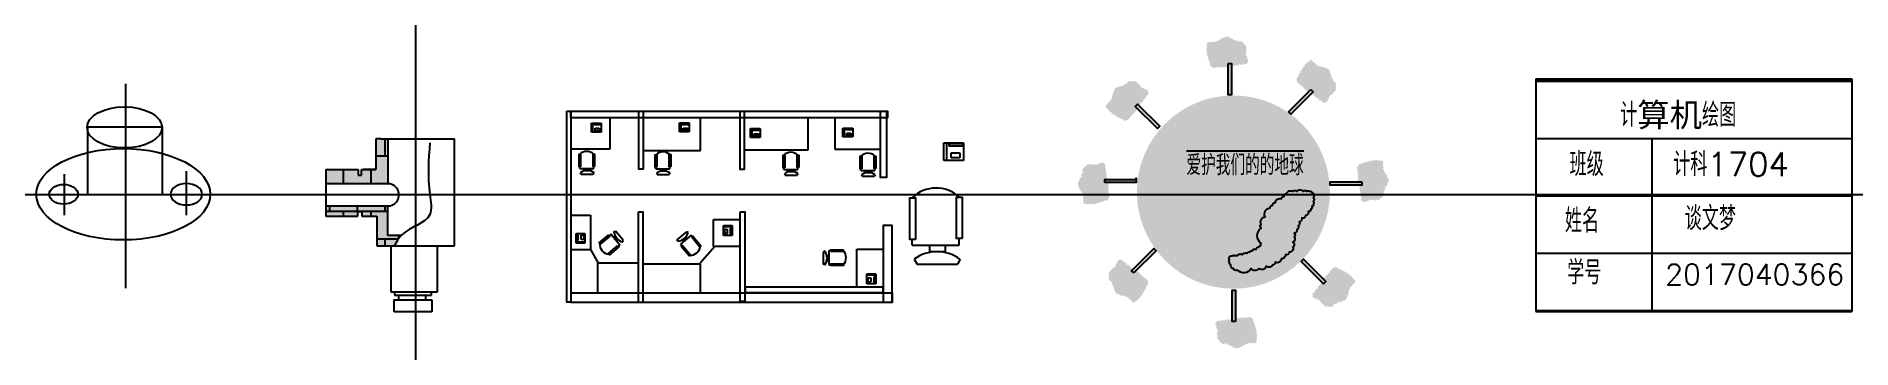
# Model space of a CAD drawing. Header units: millimetres. Extents: x -1960 to 11416, y -605 to 1694.
import ezdxf

# ---------------------------------------------------------------- set-up
doc = ezdxf.new("R2010")
doc.units = ezdxf.units.MM
doc.styles.get("Standard").update_dxf_attribs({"font": 'txt', "bigfont": 'gbcbig.shx'})

# ---------------------------------------------------------------- blocks, each defined once
blk = doc.blocks.new('椅子')
at = {"color": 0}
for p, q in [((-231.3974394892775, -235.1946301195289), (-231.3974394892775, -206.6861905423061)), ((-231.3974394892775, -235.1946301195289), (-1.019373915678443, -235.1946301195289)), ((-146.1779119494913, -234.0084018198727), (-146.1779119494913, -266.8424470544451)), ((-146.1779119494913, -266.8424470544451), (-67.6475474593044, -266.8424470544451)), ((-67.6475474593044, -266.8424470544451), (-67.6475474593044, -237.6566306714667)), ((-1.019373915678443, -235.1946301195289), (-1.019373915678443, -204.649877294765)), ((-221.100704792656, -304.187527736587), (-206.4904048481349, -327.9010044496181)), ((-206.4904048481349, -327.9010044496181), (-9.811771428179782, -327.9010044496181)), ((3.532649989217589, -304.1875277365882), (-9.811771428179782, -327.9010044496181))]:
    blk.add_line(p, q, dxfattribs=at)
for points in [[(13.25183344321522, -202.6135568323375), (-13.25184259674279, -202.6135568323375), (-13.25184259674279, 1.018157525631977), (13.25183344321522, 1.018157525631977)], [(-216.1068582147091, -206.6861905423061), (-242.6105342546671, -206.6861905423061), (-242.6105342546671, -3.054476184336636), (-216.1068582147091, -3.054476184336636)]]:
    blk.add_lwpolyline(points, close=True, dxfattribs=at)
at = {"color": 0, "linetype": 'Continuous'}
blk.add_arc((-114.6236945719822, -123.1788394742841), 168.2605653489924, 47.06037497118629, 133.9480152125387, dxfattribs=at)
at = {"color": 0}
blk.add_arc((-109.2890323280453, -456.3433685588392), 189.1321434186199, 53.56909684164188, 126.4309031583581, dxfattribs=at)
blk = doc.blocks.new('电话')
for p, q in [((-0.1117463162463537, -86.1162287337612), (-0.1117463162461263, 0.5903111665392089)), ((0, 0.5903111665392089), (96.16830492084046, 0.5903111665392089)), ((96.16830492084046, 0.5903111665392089), (96.16830492084046, -86.1162287337612)), ((96.16830492084046, -86.1162287337612), (-0.1117463162463537, -86.1162287337612)), ((26.72040421245038, -16.75099969947507), (26.72040421245038, -1.774414682208885)), ((93.80076222713069, -16.75099969947507), (26.72040421245038, -16.75099969947507)), ((93.80076222713069, -2.562655429311349), (93.80076222713069, -16.75099969947507))]:
    blk.add_line(p, q)
at = {"color": 0}
for p, q in [((12.84300009877734, -1.13686837721616e-13), (12.84300009877734, -85.95192413033294)), ((36.19056583375277, -74.29261031234648), (36.19056583375277, -49.06889197531257)), ((78.80632516697733, -74.29261031234648), (36.19056583375277, -74.29261031234648)), ((36.68095714655101, -49.17229572432836), (78.32912409350502, -49.17229572432836)), ((78.80632516697733, -48.28064762076758), (78.80632516697733, -74.29261031234648))]:
    blk.add_line(p, q, dxfattribs=at)
at = {"linetype": 'Continuous'}
blk.add_line((25.93122331454833, -2.562655429311349), (93.80076222713069, -2.562655429311349), dxfattribs=at)
blk = doc.blocks.new('办公室')
at = {"color": 0}
for p, q in [((210.5707286716497, -185.4251537876917), (210.5707286716497, -31.11850299892103)), ((653.7813459553581, -193.0140058244215), (653.7813459553581, -31.11850299892103)), ((1183.101438421691, -190.4843848331438), (1183.101438421691, -33.64812399019866)), ((1314.798310570477, -187.9547747789693), (1314.798310570477, -29.53511652772795)), ((20.62332919344044, -185.4251537876917), (210.5707286716497, -185.4251537876917)), ((375.1918119196744, -193.0140058244215), (653.7813459553581, -193.0140058244215)), ((869.055061663752, -190.4843848331438), (1183.101438421691, -190.4843848331438)), ((1532.604657901891, -187.9547747789693), (1314.798310570477, -187.9547747789693)), ((18.55989768931613, -510.4059523355845), (112.6050629647034, -510.4059523355845)), ((112.6050629647034, -510.4059523355845), (112.6050629647034, -679.4857218336401)), ((717.6289170169039, -663.8301866081638), (717.6289170169039, -532.3237016512539)), ((717.6289170169039, -532.3237016512539), (852.4269724439873, -532.3237016512539)), ((15.42507919814307, -679.4857218336401), (112.6050629647034, -679.4857218336401)), ((112.6050629647034, -679.4857218336401), (150.2231346252265, -745.2389697806484)), ((723.8985817510802, -663.8301866081638), (651.7973124248638, -745.2389697806484)), ((846.1572799579881, -663.8301866081638), (723.8985817510802, -663.8301866081638)), ((1419.30971617471, -676.8639119897834), (1419.30971617471, -863.2883649835894)), ((1421.467476134745, -677.9415120702361), (1554.169991195249, -677.9415120702361)), ((347.7179484013504, -745.2389697806484), (147.0882883822269, -745.2389697806484)), ((147.0882883822269, -745.2389697806484), (147.0882883822269, -889.2698938550438)), ((369.6618165986984, -748.370076825744), (651.7973124248638, -748.370076825744)), ((651.7973124248638, -748.370076825744), (651.7973124248638, -892.4010009001395)), ((1419.30971617471, -863.2883649835894), (1419.30971617471, -863.2883649835894))]:
    blk.add_line(p, q, dxfattribs=at)
for points in [[(-3.355968915791891, -0.2629629442108126), (16.62001731367855, -0.2629629442108126), (16.62001731367855, -938.0166773212677), (-3.355968915791891, -938.0166773212677)], [(16.62001731367855, -0.2629629442108126), (1572.249889430204, -0.2629629442108126), (1572.249889430204, -32.68529788281194), (16.62001731367855, -32.68529788281194)], [(351.2177866573438, -0.2629629442108126), (371.1937728868179, -0.2629629442108126), (371.1937728868179, -284.5819043046849), (351.2177866573438, -284.5819043046849)], [(848.1204163636503, -0.9900616415052355), (868.0964025931244, -0.4608151619304408), (868.0964025931244, -285.9582185791878), (848.1204163636503, -285.9582185791878)], [(1568.753298137832, -1.501710320178972), (1536.65600819212, -1.501710320178972), (1536.65600819212, -324.3824973357259), (1568.753298137832, -324.3824973357259)], [(349.8654956894898, -494.0384553652348), (370.1265486736374, -494.0384553652348), (370.1265486736374, -939.2510936039143), (349.8654956894898, -939.2510936039143)], [(848.7940086796043, -494.0384553652348), (871.5876932867686, -494.0384553652348), (871.5876932867686, -934.1918625584622), (848.7940086796043, -934.1918625584622)], [(1593.387816854334, -939.2510936039143), (1552.865710886039, -939.2510936039143), (1552.865710886039, -559.8085136416303), (1593.387816854334, -559.8085136416303)], [(873.3953084606183, -889.1507231660271), (1550.933351255193, -889.1507231660271), (1550.933351255193, -863.2883649835894), (873.3953084606183, -863.2883649835894)], [(16.62001731367855, -938.0166773212677), (1597.219872217047, -938.0166773212677), (1597.219872217047, -893.1242059882861), (16.62001731367855, -893.1242059882861)]]:
    blk.add_lwpolyline(points, close=True, dxfattribs=at)
for name, p, xscale, yscale, zscale in [('电话', (117.4393528697528, -59.31483374509298), 0.5, 0.5, 0.5), ('电话', (550.0242808513649, -58.24830358503095), 0.5, 0.5, 0.5), ('电话', (899.2562355409482, -86.03012825023598), 0.5, 0.5, 0.5), ('电话', (1353.566837559991, -82.94325826296517), 0.5, 0.5, 0.5), ('椅子', (129.6422835166686, -210.611611933994), 0.3000000000001819, 0.2999999999999545, 0.3), ('椅子', (503.3687935619637, -213.0355175402219), 0.3000000000001819, 0.2999999999999545, 0.3), ('椅子', (1131.908839806509, -215.4594231464498), 0.3000000000001819, 0.2999999999999545, 0.3), ('椅子', (1510.488938999093, -220.3072395791387), 0.3000000000001819, 0.2999999999999545, 0.3)]:
    blk.add_blockref(name, p, dxfattribs=dict(at, xscale=xscale, yscale=yscale, zscale=zscale))
for name, p in [('电话', (1848.511901497193, -155.4073207525875)), ('椅子', (1925.051213506022, -422.4882398156033))]:
    blk.add_blockref(name, p, dxfattribs=at)
for name, p, xscale, yscale, zscale, rotation in [('电话', (43.1743551675936, -647.8403667491166), 0.5, 0.5, 0.5, 90), ('椅子', (158.7638316462253, -649.3387354705646), 0.2999999999998774, 0.2999999999999545, 0.3, 129.9999999999727), ('椅子', (600.4406162452105, -707.5124961211986), 0.3000000000001977, 0.2999999999999545, 0.3, 219.999999999978), ('电话', (809.6303429324835, -561.4080175459967), 0.5, 0.5, 0.5, 270), ('椅子', (1355.174020056733, -753.566723520461), 0.2999999999999545, 0.2999999999999545, 0.3, 270), ('电话', (1514.275351550881, -799.0969648039936), 0.5, 0.5, 0.5, 270)]:
    blk.add_blockref(name, p, dxfattribs=dict(at, xscale=xscale, yscale=yscale, zscale=zscale, rotation=rotation))
blk = doc.blocks.new('树')
h = blk.add_hatch(color=0)
h.set_gradient(color1=(0, 255, 0), color2=(153, 255, 153), one_color=1, tint=0.800000011920929, name='INVCURVED')
edge = h.paths.add_edge_path()
edge.add_arc((-162.6497972356574, 319.0718446079256), 32.40550292759453, 151.5923528921612, 261.59235279267114, ccw=False)
edge.add_arc((-184.9861360964805, 358.4702217715026), 24.76198762469645, 145.578493425688, 255.5784933261994, ccw=False)
edge.add_arc((-198.5308234260392, 392.4115753263513), 21.09780792847723, 140.9634160033212, 250.9634159038294, ccw=False)
edge.add_arc((-209.6989901537818, 423.2696030387242), 18.32913511496804, 143.455418828712, 253.45541872922348, ccw=False)
edge.add_arc((-216.1141110966719, 446.0521216863049), 14.48872704222621, 125.00000004974609, 234.99999995025388, ccw=False)
edge.add_arc((-211.1278756360043, 476.9101446445852), 23.18196326756116, 125.00000004974419, 234.9999999502558, ccw=False)
edge.add_arc((-214.4520326097827, 510.14186167658), 17.38647245067169, 125.00000004974419, 234.9999999502559, ccw=False)
edge.add_arc((-213.7375838371527, 534.5884341824822), 14.77633907549962, 113.6769168519337, 223.6769167524416, ccw=False)
edge.add_arc((-207.7888489035977, 539.8006806711362), 14.50597626966946, 35.00000004974521, 144.9999999502549, ccw=False)
edge.add_arc((-186.400151820073, 541.4647260828265), 11.60480163248732, 35.000000049745324, 144.9999999502547, ccw=False)
edge.add_arc((-160.2584122805492, 536.472564507865), 20.30836972278493, 35.0000000497451, 144.999999950255, ccw=False)
edge.add_arc((-123.6629581147636, 541.2199442086605), 21.11914280312157, 50.92738428876203, 160.9273841892717, ccw=False)
edge.add_arc((-91.82053434193949, 558.7902248142182), 18.56810787367291, 73.62652983532439, 183.6265297358329, ccw=False)
edge.add_arc((-67.34087328930582, 573.7420294718943), 19.45719106481041, 61.53778068641702, 171.5377805869267, ccw=False)
edge.add_arc((-47.61426675570965, 590.6026783086875), 10.4565801126966, 68.65861989689671, 178.6586197974059, ccw=False)
edge.add_arc((-35.0172178745961, 597.7237520832), 9.173305763967079, 53.41448387250631, 163.4144837730153, ccw=False)
edge.add_arc((-13.86171379574171, 587.02977182462), 23.92220789068582, 20.979795382670318, 130.9797952831798, ccw=False)
edge.add_arc((17.03306819978297, 582.5271655513579), 15.62086708804439, 13.222107934182816, 123.22210783469171, ccw=False)
edge.add_arc((37.47413556904758, 568.2850011090729), 18.56810787367412, -3.626529735829024, 106.3734701646799, ccw=False)
edge.add_arc((72.40751124794406, 545.0129187131627), 27.51988934748022, 16.585496856861425, 126.58549675737089, ccw=False)
edge.add_arc((121.6000142948424, 529.8163237346885), 32.43513865793949, 24.7071525453577, 134.7071524458678, ccw=False)
edge.add_arc((151.5471665761088, 528.886623945496), 14.49494620278781, -18.097337240779723, 91.90266265972821, ccw=False)
edge.add_arc((159.8724287691839, 496.3645471288935), 28.5450921134358, -31.012189277834523, 78.98781062267602, ccw=False)
edge.add_arc((176.0268276287434, 469.7890624234437), 14.48872704222621, -54.99999995025388, 54.99999995025388, ccw=False)
edge.add_arc((171.988221882335, 445.3424899175416), 17.62686612668181, -64.47341156866003, 45.52658833185171, ccw=False)
edge.add_arc((172.9358515965941, 419.9414868754507), 11.59098163378147, -54.999999950253425, 54.999999950253425, ccw=False)
edge.add_arc((175.0791825225961, 388.8386688422829), 22.07266046015161, -31.7766943168171, 78.22330558369231, ccw=False)
edge.add_arc((191.9480334836353, 364.39209158229), 12.9621998526269, -28.40765874930338, 81.59234115120393, ccw=False)
edge.add_arc((192.6624822562653, 348.0210149404586), 14.77633618413724, -66.3230271579447, 43.67697274256318, ccw=False)
edge.add_arc((173.8835054369292, 344.7176295241813), 26.74622284481143, 227.5143696222659, 337.5143695227757, ccw=False)
edge.add_arc((132.7681897567727, 337.596547303039), 26.27108012830496, 221.332708925409, 331.3327088259188, ccw=False)
edge.add_arc((95.45828681835792, 325.4832866136728), 18.34659755572458, 233.41449840009352, 343.4144983006032, ccw=False)
edge.add_arc((72.64070425261161, 319.0718446079247), 14.50599099592129, 215.0000000497449, 324.99999995025513, ccw=False)
edge.add_arc((51.96645594171878, 313.3700259243064), 9.173291791756023, 233.4145129277077, 343.41451282821686, ccw=False)
edge.add_arc((33.66872282730674, 307.9130144547485), 12.97147388456872, 241.5377516243273, 351.53775152483627, ccw=False)
edge.add_arc((18.69514668667307, 299.1278614820246), 9.17329179175809, 233.4145129277028, 343.4145128282133, ccw=False)
edge.add_arc((-3.407987106442306, 303.410408181486), 20.30838444903676, 215.0000000497449, 324.99999995025513, ccw=False)
edge.add_arc((-31.92625390548528, 300.0822920182136), 14.50599099591914, 215.0000000497453, 324.9999999502547, ccw=False)
edge.add_arc((-58.06799344500905, 301.7463458765349), 17.40718035935311, 215.000000049745, 324.999999950255, ccw=False)
edge.add_arc((-86.58624818101453, 301.7463458765349), 17.40718035935311, 215.000000049745, 324.999999950255, ccw=False)
edge.add_arc((-116.7665814039101, 299.3726518028204), 17.64672367651359, 224.4512689075969, 334.45126880810665, ccw=False)
edge.add_arc((-138.1552784874339, 289.6330936337999), 9.1733057639686, 233.41448387249432, 343.41448377300327, ccw=False)
edge.add_arc((-153.8432913376591, 292.96120135044), 14.79257502899041, 203.7031703068808, 313.7031702073912, ccw=False)
h = blk.add_hatch(color=0)
h.set_gradient(color1=(127, 63, 0), one_color=1, tint=1, name='INVCYLINDER')
h.paths.add_polyline_path([(-3.665933440166555, 326.9987016952273), (30.01638768127305, 326.9987016952273), (30.01638768127305, -3.816460982649005), (-3.665933440166555, -3.816460982649005)])
at = {"color": 0}
blk.add_lwpolyline([(-3.665933440166555, 326.9987016952273), (30.01638768127305, 326.9987016952273), (30.01638768127305, -3.816460982649005), (-3.665933440166555, -3.816460982649005)], close=True, dxfattribs=at)
blk = doc.blocks.new('地球村')
h = blk.add_hatch(color=0)
h.set_gradient(color1=(0, 255, 255), color2=(153, 255, 255), one_color=1, tint=0.800000011920929, name='INVSPHERICAL')
edge = h.paths.add_edge_path()
edge.add_arc((-16.1067164913984, 8.157467929828272), 711.3286625713952, 0, 360)
h = blk.add_hatch(color=0)
h.set_gradient(color1=(0, 255, 0), color2=(153, 255, 153), one_color=1, tint=0.800000011920929, name='INVSPHERICAL')
edge = h.paths.add_edge_path()
edge.add_arc((251.1710218710887, 540.7991977686141), 27.53464464641602, 52.08355729081768, 162.083557191328)
edge.add_arc((222.9773473267069, 537.9987229440788), 11.44602506159863, 79.96589573062735, 189.9658956311392)
edge.add_arc((205.894255278301, 519.6066371501532), 17.40923492891259, 70.5053950776673, 180.5053949781786)
edge.add_arc((185.3315256286605, 509.838608831831), 10.11863494625618, 71.83713670322518, 181.837136603734)
edge.add_arc((168.0857161681506, 502.0514435564504), 10.32297480565316, 46.29682267977518, 156.2968225802862)
edge.add_arc((152.6610748539424, 497.0820023687005), 10.90100052585121, 56.7778707314867, 166.7778706319954)
edge.add_arc((133.2582266239442, 490.9513183662333), 12.31473187920099, 44.45126762074866, 154.4512675212589)
edge.add_arc((121.8118042885635, 486.1527095883083), 10.11526613988882, 88.0973567996993, 198.0973567002119)
edge.add_arc((115.8392947361335, 470.7491850459268), 12.79095449135161, 106.5445163129659, 216.5445162134751)
edge.add_arc((109.2054797363089, 450.8714625280844), 12.79094982950089, 106.5445788851692, 216.5445787856803)
edge.add_arc((104.2301275337195, 432.1549912715876), 12.30087186745131, 115.5266107488775, 225.5266106493866)
edge.add_arc((93.61811435229356, 412.1064410980124), 11.44602096022385, 79.96587517577808, 189.965875076289)
edge.add_arc((84.32871872336182, 396.7029297563539), 13.56846757288813, 98.40765566873641, 208.4076555692459)
edge.add_arc((71.55967343015072, 377.3204082176402), 12.95433690570611, 86.30686410450733, 196.306864005016)
edge.add_arc((61.60895696193256, 363.0781602765036), 10.891593583272, 103.1750601995623, 213.1750601000706)
edge.add_arc((54.47658138174484, 343.69564718442), 13.56846757288922, 98.40765566872794, 208.4076555692372)
edge.add_arc((46.18432438191121, 324.9791806820175), 12.7909443243095, 106.544570655391, 216.5445705558993)
edge.add_arc((24.96029594257561, 304.7597980986158), 16.69408057638883, 49.02019060498625, 159.0201905054957)
edge.add_arc((1.080668153388615, 304.9306305084405), 10.12297257125395, 35.00000004974481, 144.9999999502552)
edge.add_arc((-17.1622899227732, 303.7693708004612), 12.14756708550389, 35.00000004974511, 144.9999999502549)
edge.add_arc((-37.0637107961702, 303.7693623538302), 12.14758181175579, 35.00000004974522, 144.9999999502548)
edge.add_arc((-66.0814235919388, 309.7292392863659), 19.09360593526647, 3.025264416222281, 113.0252643167316)
edge.add_arc((-84.8229630456899, 329.2825631409183), 11.44603137946095, 350.0341770175198, 460.0341769180305)
edge.add_arc((-100.2476076887506, 338.5553904801073), 13.5781627083693, 8.46222258859525, 118.4622224891051)
edge.add_arc((-120.1490164991101, 348.4942559623463), 13.57816270836732, 8.462222588591159, 118.4622224891008)
edge.add_arc((-138.3919866383094, 359.5943727059338), 11.80160956240713, 4.06636388952655, 114.0663637900362)
edge.add_arc((-159.2905527985076, 361.5752526421355), 18.33321722659975, 28.66729027373916, 138.667290174249)
edge.add_arc((-193.6194576362759, 364.2221575206648), 22.63480799931293, 24.70715827857405, 134.7071581790836)
edge.add_arc((-205.9003045175014, 368.0475930176225), 12.79094982950202, 106.5445788851719, 216.5445787856812)
edge.add_arc((-216.5123264331141, 350.3215490592817), 10.11527498237845, 88.09729009738787, 198.0972899979003)
edge.add_arc((-219.1679378460012, 337.2405655802139), 12.13310862553629, 125.0000000497459, 234.9999999502541)
edge.add_arc((-220.3278126079458, 319.0193169502035), 10.11092869100803, 125.0000000497459, 234.9999999502541)
edge.add_arc((-219.1679345171506, 300.7980635661014), 12.13311442921044, 125.0000000497454, 234.9999999502546)
edge.add_arc((-220.3278126079458, 282.5768101819993), 10.11092869100803, 125.0000000497459, 234.9999999502541)
edge.add_arc((-216.0137537897135, 273.9700368175655), 10.11865021185806, 178.162887088195, 288.1628869887042)
edge.add_arc((-194.9524548255213, 267.0197241402433), 18.10421694448987, 188.4622225885934, 298.462222489104)
edge.add_arc((-152.6671394850291, 252.4530870439957), 33.68425936758292, 182.2958142657932, 292.2958141663028)
edge.add_arc((-129.275694715936, 223.7805010421683), 10.90100052585119, 193.2221293680103, 303.2221292685199)
edge.add_arc((-114.1868932411344, 208.7013704089876), 10.89159358327209, 146.8249398999294, 256.8249398004377)
edge.add_arc((-110.8699917727427, 189.8140751892996), 10.11092869100878, 125.000000049743, 234.999999950257)
edge.add_arc((-112.5284425069403, 172.0880396775909), 10.31163720956952, 113.6769433175322, 223.6769432180405)
edge.add_arc((-129.275694715936, 153.5251299204714), 14.73796195050512, 50.92737196358708, 160.9273718640962)
edge.add_arc((-143.5404579393489, 148.2313117167831), 10.11526613988882, 88.0973567996993, 198.0973567002119)
edge.add_arc((-147.3559353799938, 136.8067973714577), 10.11092288733388, 125.0000000497466, 234.9999999502534)
edge.add_arc((-143.3777251353549, 118.0903308690539), 14.29935333421247, 133.1396570740495, 243.1396569745613)
edge.add_arc((-140.7221291143578, 99.37385961255961), 10.89159358327293, 146.8249398999402, 256.8249398004485)
edge.add_arc((-126.294633086949, 85.79765350700688), 17.16904801162882, 170.0341390980711, 280.0341389985804)
edge.add_arc((-102.4150086266163, 63.7682233972256), 21.50723196643817, 166.2197405856423, 276.219740486151)
edge.add_arc((-89.6459720675939, 27.4792913291202), 18.19967164381567, 125.0000000497454, 234.9999999502546)
edge.add_arc((-71.73884176779939, 0.3268706713848815), 30.87743719377773, 156.6379787875067, 266.6379786880156)
edge.add_arc((-60.61787297736737, -31.31703576552411), 12.95771338759001, 176.373459955451, 286.3734598559624)
edge.add_arc((-50.49406153677592, -31.81225363791748), 13.57816270836727, 241.5377775108992, 351.5377774114088)
edge.add_arc((-46.00689568313101, -10.44886060963188), 25.01481337971065, 290.9476663347916, 400.9476662353018)
edge.add_arc((-31.25393404773422, 15.38873039411635), 10.31163720956957, 293.6769433175322, 403.6769432180403)
edge.add_arc((-29.59548331354017, 30.79224648986553), 10.11092869100803, 305.0000000497459, 414.999999950254)
edge.add_arc((-32.57654161367464, 55.14418756897533), 18.31193107348191, 298.652315631415, 408.6523155319235)
edge.add_arc((-26.2785818451448, 77.17360923212425), 10.11092869100803, 305.0000000497459, 414.999999950254)
edge.add_arc((-20.14335155175831, 95.56568657941887), 10.11526613988882, 268.0973567996994, 378.0973567002119)
edge.add_arc((-2.236233315003119, 104.5141163168704), 10.12297257125395, 215.0000000497448, 324.9999999502552)
edge.add_arc((13.6869806426057, 108.9883396322269), 12.80315135083714, 233.4144752013299, 343.4144751018384)
edge.add_arc((38.72648652258613, 111.8060684739486), 14.31570464801893, 206.8794414524546, 316.8794413529651)
edge.add_arc((69.90122269595304, 104.1897308543015), 20.83864281514285, 185.9743629917989, 295.9743628923098)
edge.add_arc((91.95966694694653, 84.63638535239568), 12.95771338759002, 176.3734599554508, 286.3734598559625)
edge.add_arc((112.359660463746, 76.52482986035614), 17.29562089344821, 194.4663866486598, 304.4663865491702)
edge.add_arc((137.2364335397324, 65.42469622350757), 15.41600729266874, 191.8260956347885, 301.8260955352982)
edge.add_arc((153.6582201407418, 58.13275251306129), 10.12298729750584, 215.000000049745, 324.999999950255)
edge.add_arc((168.757395846962, 74.37312596095887), 23.0735810299869, 252.8419335876234, 362.841933488134)
edge.add_arc((196.4524977479414, 93.5848235364789), 18.65644788183822, 255.5675652583912, 365.5675651589018)
edge.add_arc((209.5573828805591, 113.7869399635218), 19.18642474425366, 286.5445788851657, 396.5445787856751)
edge.add_arc((215.6926165027944, 138.4632749518313), 16.1774801019391, 305.0000000497461, 414.9999999502539)
edge.add_arc((217.5137967121373, 158.8362190346078), 10.31163720956966, 316.3230567819595, 426.3230566824678)
edge.add_arc((210.8799937753502, 173.0784754223763), 11.79498730473632, 335.9938570603153, 445.993856960828)
edge.add_arc((201.9264346569707, 195.2787258028119), 14.29935333421181, 313.139657074052, 423.1396569745597)
edge.add_arc((202.5877401043654, 216.3177164752659), 10.11092869100878, 305.000000049743, 414.9999999502569)
edge.add_arc((198.6095365174297, 235.0341829776706), 14.29934758900517, 313.1396603665901, 423.1396602671011)
edge.add_arc((195.7912043635879, 261.042601637152), 16.17748590561325, 305.0000000497458, 414.9999999502542)
edge.add_arc((220.993430984523, 290.381234228657), 22.63479351004463, 225.2928484815006, 335.2928483820106)
edge.add_arc((246.36877670391, 291.6960723292731), 11.80160956240707, 245.9336362099638, 355.9336361104735)
edge.add_arc((264.1131741997087, 299.9784517845086), 10.90098685062519, 236.7778994481329, 346.7778993486419)
edge.add_arc((270.5842443325018, 306.928756015201), 10.31163720957004, 293.6769433175199, 403.676943218028)
edge.add_arc((267.7659188363614, 321.666225521271), 12.7909443243103, 323.4554294441101, 433.4554293446184)
edge.add_arc((257.6524782983361, 346.5133844727731), 18.64467698114403, 317.5432597351719, 427.5432596356825)
edge.add_arc((255.159615081333, 366.8863333096414), 10.11526613988856, 341.902643299788, 451.9026432003006)
edge.add_arc((249.0243847879465, 385.2784106569369), 10.11092869100878, 305.000000049743, 414.9999999502569)
edge.add_arc((249.0243847879465, 401.8431864606663), 10.11092869100803, 305.0000000497459, 414.999999950254)
edge.add_arc((255.9940308929908, 433.1626857876539), 23.06681601570542, 267.0919477420872, 377.0919476425964)
edge.add_arc((288.3286418283042, 457.0194174410002), 19.93604569464662, 238.9371673980619, 348.9371672985724)
edge.add_arc((287.5046035769155, 461.1347134728907), 21.88131147385727, 338.7215877674063, 448.7215876679167)
edge.add_arc((273.9011458008972, 485.486667752721), 14.30753132699745, 350.0341043688587, 460.0341042693679)
edge.add_arc((259.6363946405218, 498.7384883957042), 11.80159693077338, 4.066327138026339, 114.0663270385364)
edge.add_arc((249.0243881167989, 517.7966028244954), 10.11092288733463, 305.0000000497436, 414.9999999502564)
edge.add_arc((253.9997369905359, 537.845152998072), 11.79498730473461, 274.0061430391815, 384.0061429396903)
edge.add_arc((259.4736618365278, 553.7438869662159), 12.30087186745131, 295.5266107488774, 405.5266106493867)
h = blk.add_hatch(color=0)
h.set_gradient(color1=(0, 255, 0), color2=(153, 255, 153), one_color=1, tint=0.800000011920929, name='CYLINDER')
edge = h.paths.add_edge_path()
edge.add_arc((-507.7135541947682, -83.2821896197338), 11.79498232969549, 94.00612852173663, 204.0061284222488, ccw=False)
edge.add_arc((-493.9473723489464, -71.85767527440771), 14.59421627403765, 68.65859387067741, 178.6585937711884, ccw=False)
edge.add_arc((-479.1840485451721, -62.41402766456417), 10.32297480565257, 46.296822679775175, 156.2968225802862, ccw=False)
edge.add_arc((-461.6023838533638, -64.73655552715502), 14.31571922661418, 26.879449777949617, 136.87944967846, ccw=False)
edge.add_arc((-440.0425122457691, -66.8882425332888), 12.31473187920099, 25.548732478740988, 135.5487323792513, ccw=False)
edge.add_arc((-416.8241899039785, -72.52372555662589), 16.32251882558627, 27.883380174867227, 137.8833800753769, ccw=False)
edge.add_arc((-397.584074477978, -75.66584830754607), 11.80159693077093, 4.066327138025713, 114.06632703853671, ccw=False)
edge.add_arc((-380.9995550729745, -85.60472223641534), 11.80160956240895, 4.066363889531885, 114.0663637900418, ccw=False)
edge.add_arc((-355.4510869262849, -121.5692603953213), 39.29551863350832, 0.5233321668214899, 110.52333206733101, ccw=False)
edge.add_arc((-320.2981471659805, -130.6539928608697), 10.31163720957035, -43.67694321804407, 66.32305668246983, ccw=False)
edge.add_arc((-319.799574522578, -147.7139865369926), 12.13311442920918, -54.9999999502557, 54.999999950255585, ccw=False)
edge.add_arc((-322.455170543577, -160.7949832167822), 10.11526613988856, -91.90264320030059, 18.097356700212003, ccw=False)
edge.add_arc((-331.0832761170059, -165.0983656756829), 10.12298729750584, 215.000000049745, 324.9999999502551, ccw=False)
edge.add_arc((-348.9904030879516, -174.0467991056746), 10.11526149894195, -91.90266293953982, 18.097336960969812, ccw=False)
edge.add_arc((-357.4453928917774, -195.7518268596249), 14.15530016741159, -54.999999950255926, 54.999999950255926, ccw=False)
edge.add_arc((-348.491833773398, -220.2745966560191), 12.95432769960725, -16.306914841538912, 93.69308505896993, ccw=False)
edge.add_arc((-334.064337745991, -235.1829033260047), 11.44603548083074, -9.965843537338117, 100.03415636317351, ccw=False)
edge.add_arc((-324.7749267251675, -250.5864109751228), 13.56846757288716, -28.407655569244127, 81.59234433126682, ccw=False)
edge.add_arc((-309.6861373134052, -266.6559689064592), 10.11863842580824, -1.837162905177081, 108.16283699533261, ccw=False)
edge.add_arc((-299.2368569359751, -277.0900475069984), 10.11526149894187, -18.097336960969585, 91.90266293953982, ccw=False)
edge.add_arc((-286.4678149716128, -289.8466539701276), 10.11865021185742, -1.837112911800375, 108.1628869887108, ccw=False)
edge.add_arc((-277.8397093981857, -306.4114213272263), 16.30816513234065, -25.225727587962524, 84.77427231254887, ccw=False)
edge.add_arc((-262.7509199864216, -323.4714150033478), 10.11526613988888, -18.09735670021172, 91.90264320030059, ccw=False)
edge.add_arc((-260.5938966088252, -333.7346743947851), 10.3116372095707, -66.32305668248188, 43.67694321803191, ccw=False)
edge.add_arc((-262.2523473430228, -351.460709906495), 10.11092869100803, -54.999999950253994, 54.99999995025411, ccw=False)
edge.add_arc((-256.1171137207875, -369.8527824996982), 10.115261498941, -18.097336960966288, 91.90266293954511, ccw=False)
edge.add_arc((-243.3480717564271, -382.6093889628287), 10.11865021185981, -1.8371129117975897, 108.16288698871179, ccw=False)
edge.add_arc((-223.2839180790343, -389.901332673275), 12.14756708550389, 35.0000000497451, 144.9999999502549, ccw=False)
edge.add_arc((-208.52059427526, -393.7095057064146), 11.80159693077333, 4.066327138026622, 114.06632703853629, ccw=False)
edge.add_arc((-203.209402233264, -405.6292426782245), 14.29935333421252, -46.860342925950306, 63.139656974561376, ccw=False)
edge.add_arc((-208.1847544358534, -423.0136302635481), 16.3081651323393, -84.77427231254211, 25.225727587969175, ccw=False)
edge.add_arc((-216.812847946243, -439.5784060672753), 10.11863842580736, -108.16283699533898, 1.8371629051720788, ccw=False)
edge.add_arc((-232.237489260453, -445.5382661065501), 12.80315135083776, 233.4144752013297, 343.41447510183866, ccw=False)
edge.add_arc((-250.6431888747975, -460.617391985639), 11.7949823296951, -85.99387147826309, 24.006128422244615, ccw=False)
edge.add_arc((-254.6213991194345, -486.3014167359207), 14.72305860268394, -39.03657756132333, 70.96342233918841, ccw=False)
edge.add_arc((-247.3262907352546, -505.0178879924158), 10.3116372095704, -43.67694321804379, 66.32305668246988, ccw=False)
edge.add_arc((-249.9818867562499, -512.4634100955016), 10.11863842580559, -108.16283699533147, 1.8371629051798095, ccw=False)
edge.add_arc((-265.2437832034266, -511.1313264243274), 16.32250421278496, 207.8833737707149, 317.883373671225, ccw=False)
edge.add_arc((-285.8168837556368, -492.2440227580082), 27.22364668721109, 173.0467220522196, 283.0467219527299, ccw=False)
edge.add_arc((-322.8014000062904, -457.2871743610768), 33.19114602577358, 177.4643897037948, 287.46438960430487, ccw=False)
edge.add_arc((-356.7944616757995, -442.8913612280215), 12.95432769960725, 163.693085158461, 273.69308505896987, ccw=False)
edge.add_arc((-369.5635069690106, -429.1443142660142), 10.11527498237933, 161.9027100020963, 271.9027099026068, ccw=False)
edge.add_arc((-377.1944672556383, -412.579546908916), 13.56846757288716, 151.5923444307558, 261.5923443312669, ccw=False)
edge.add_arc((-385.4867209266195, -393.8630756524204), 12.7909498295027, 143.4554212143282, 253.45542111483752, ccw=False)
edge.add_arc((-393.2804019542018, -375.6418222683196), 10.891593583272, 146.8249398999294, 256.82493980043773, ccw=False)
edge.add_arc((-398.7543301290407, -357.4205736383079), 12.79094432431018, 143.4554294441101, 253.45542934461838, ccw=False)
edge.add_arc((-420.4769312117787, -334.3834537665546), 19.20472004014979, 196.5855179589373, 306.5855178594471, ccw=False)
edge.add_arc((-455.4671535599791, -328.2527613174552), 20.24595986875982, 215.000000049745, 324.999999950255, ccw=False)
edge.add_arc((-467.9107332452004, -330.4217192340402), 10.31163720956957, 136.3230567819598, 246.3230566824679, ccw=False)
edge.add_arc((-468.9078785320016, -310.5439882695655), 14.29935333421252, 133.1396570740497, 243.1396569745614, ccw=False)
edge.add_arc((-471.7262073569946, -290.1710394326973), 12.13311442920918, 125.0000000497443, 234.9999999502557, ccw=False)
edge.add_arc((-473.2219286160471, -261.840101357255), 19.18641923906183, 143.4554267008518, 253.4554266013604, ccw=False)
edge.add_arc((-479.1944227765889, -229.8718142118696), 22.60958615549301, 135.3168579320896, 245.31685783259832, ccw=False)
edge.add_arc((-491.1290435239534, -204.5294326338812), 10.31163720957004, 136.323056781972, 246.32305668248, ccw=False)
edge.add_arc((-492.7874942581511, -189.1259165381324), 10.11092869100878, 125.000000049743, 234.999999950257, ccw=False)
edge.add_arc((-484.9938165594176, -175.5497067400414), 14.58753070513296, 91.27843174957133, 201.2784316500814, ccw=False)
edge.add_arc((-476.2029869161815, -155.0059386940712), 10.89159358327342, 103.17506019955027, 213.1750601000638, ccw=False)
edge.add_arc((-480.0184610279757, -128.6558673541108), 15.80148851946062, 164.8391199750863, 274.8391198755972, ccw=False)
edge.add_arc((-502.076905278971, -102.4766115307141), 23.07359265940146, 177.158088945711, 287.15808884622163, ccw=False)
edge.add_arc((-517.1656946907351, -97.0292318276496), 9.045651640654043, 98.40757225905429, 208.4075721595671, ccw=False)
h = blk.add_hatch(color=0)
h.set_gradient(color1=(0, 255, 0), color2=(0, 255, 0), one_color=1, tint=0.5, name='INVCURVED')
edge = h.paths.add_edge_path()
edge.add_arc((284.7553790414404, -468.9342010672755), 111.5672182451121, 167.9345883695945, 192.0654116304054, ccw=False)
edge.add_arc((189.0130871974507, -426.5329256260331), 23.29308040991321, 125.00000004974439, 234.9999999502555, ccw=False)
edge.add_arc((184.5596309549746, -394.7319714221468), 15.52871640415853, 125.00000004974419, 234.9999999502559, ccw=False)
edge.add_arc((184.5596342838253, -369.2912071082193), 15.52872220783395, 125.00000004974461, 234.9999999502555, ccw=False)
edge.add_arc((193.0499871820302, -349.7954471525697), 18.6700412182255, 91.27845974407529, 201.2784596445868, ccw=False)
edge.add_arc((209.3925857295799, -320.7483672638973), 19.71417457126342, 101.77670743995702, 211.776707340467, ccw=False)
edge.add_arc((219.7972657797054, -298.9139269713457), 14.64934959759963, 79.96587699160199, 189.9658768921134, ccw=False)
edge.add_arc((238.2624646148452, -279.8333441007469), 16.57975501894722, 86.30692070200422, 196.3069206025148, ccw=False)
edge.add_arc((256.7276580446487, -256.5126430834723), 18.67004121822668, 91.27845974407808, 201.2784596445884, ccw=False)
edge.add_arc((275.1928602086373, -228.9518191654299), 20.87221791809246, 95.22570559979329, 205.2257055003017, ccw=False)
edge.add_arc((287.7201218256087, -205.6311097015266), 14.6493350769962, 79.96590163408467, 189.965901534595, ccw=False)
edge.add_arc((312.5530919921039, -191.0093005584663), 22.28142138387603, 70.50541896382049, 180.5054188643303, ccw=False)
edge.add_arc((329.9636339781919, -173.8301507435478), 10.68305142337412, 49.02020562467379, 159.020205525183, ccw=False)
edge.add_arc((353.3121044482559, -174.0487809845192), 18.32212776082614, 43.12056029811578, 153.120560198626, ccw=False)
edge.add_arc((374.9678262122943, -176.8026637463638), 17.37818960592992, 8.462239561801027, 118.46223946231049, ccw=False)
edge.add_arc((403.8377017687089, -198.2219317079568), 26.67058947389363, 5.97434278479102, 115.9743426853019, ccw=False)
edge.add_arc((456.0427678634023, -203.9483068868157), 27.05028500411884, 51.680483833261974, 161.6804837337724, ccw=False)
edge.add_arc((499.5492045953688, -176.1688574818936), 27.52631374279611, 83.78026045786669, 193.7802603583779, ccw=False)
edge.add_arc((514.8371616857548, -144.7830708548763), 12.9461520200791, 88.09737789183072, 198.0973777923422, ccw=False)
edge.add_arc((531.1797602333045, -127.1887487089996), 16.57975501894747, 86.30692070200428, 196.3069206025179, ccw=False)
edge.add_arc((543.4987487146082, -121.6810085252021), 15.76117310740808, 25.548739356939507, 135.5487392574493, ccw=False)
edge.add_arc((562.393778334088, -130.7950642837457), 16.58408748301921, -3.6265458025105772, 106.37345409800241, ccw=False)
edge.add_arc((581.4970810892391, -146.2693315795993), 14.64934959760004, -9.965876892113386, 100.03412300839801, ccw=False)
edge.add_arc((595.7171101329768, -158.1372664074449), 9.335018195522618, -21.278449756866223, 88.72155014364489, ccw=False)
edge.add_arc((602.7229753977899, -172.9777142381083), 11.57718528405414, -28.407673152716313, 81.59232674779582, ccw=False)
edge.add_arc((606.968155175744, -186.9657208092387), 10.3524776027731, -54.999999950258825, 54.999999950258825, ccw=False)
edge.add_arc((588.5029530117536, -194.1562638077459), 24.4371963218818, 246.9747227031684, 356.9747226036784, ccw=False)
edge.add_arc((569.6079200634231, -216.4279814755004), 9.339295886610834, 248.65862895355122, 358.65862885406165, ccw=False)
edge.add_arc((555.3879097404242, -227.0283027128566), 10.98700130774754, -100.03409836591737, 9.965901534592888, ccw=False)
edge.add_arc((536.2846036564242, -235.289917211868), 17.37818960592918, 241.5377605376869, 351.53776043819863, ccw=False)
edge.add_arc((518.0276779569558, -246.7426834012956), 10.68305142337412, 229.0202056246738, 339.02020552518303, ccw=False)
edge.add_arc((495.9554119980621, -253.7366890639068), 15.10442033122341, 245.9336970512523, 355.93369695176256, ccw=False)
edge.add_arc((478.336593547454, -265.8232541327241), 11.58546412885225, 241.5377496913942, 351.5377495919044, ccw=False)
edge.add_arc((455.6262149343602, -273.4510745064345), 17.37817643123705, 241.53778223028598, 351.5377821307965, ccw=False)
edge.add_arc((436.522917584547, -290.6302158747208), 10.98700540912255, -100.03407695232067, 9.965922948190325, ccw=False)
edge.add_arc((421.6647912785011, -301.8643396840091), 12.9504744794195, -108.16287039144618, 1.8371295090676085, ccw=False)
edge.add_arc((408.2911459481456, -313.9509168919963), 9.339292669963148, 248.658599317522, 358.6585992180317, ccw=False)
edge.add_arc((395.5556166008373, -322.4311700786079), 9.339292669963148, 248.658599317522, 358.6585992180317, ccw=False)
edge.add_arc((375.6059268034551, -332.179041609802), 16.58410261052134, -106.37347019325642, 3.6265297072545764, ccw=False)
edge.add_arc((362.2322848019503, -351.4782547213724), 9.335018195522478, -88.72155014364489, 21.278449756866223, ccw=False)
edge.add_arc((353.7419319037435, -364.1986345012894), 9.335018195524855, -88.72155014365092, 21.278449756857526, ccw=False)
edge.add_arc((345.2515756766898, -376.9190190353008), 9.335023022702101, -88.7215303681981, 21.27846953231409, ccw=False)
edge.add_arc((334.6386378827847, -388.1531512912165), 10.98700130774754, -100.03409836591737, 9.965901534592888, ccw=False)
edge.add_arc((323.3875928400175, -398.7534677744811), 9.339292669963148, 248.658599317522, 358.6585992180317, ccw=False)
edge.add_arc((309.167563796278, -409.3537805652063), 10.98701582835142, -100.03413122255012, 9.96586867796151, ccw=False)
edge.add_arc((292.1868492656795, -419.1016689896623), 15.10441734786994, 245.9336781674761, 355.93367806798597, ccw=False)
edge.add_arc((273.083555244717, -433.3083010476728), 12.95046269337236, -108.16283132989969, 1.8371685706097196, ccw=False)
edge.add_arc((258.2254222809715, -447.514929413145), 10.98701582834985, -100.03413122254187, 9.965868677969524, ccw=False)
edge.add_arc((237.637635221281, -457.8966288561596), 18.67858533992629, 248.6585993175218, 358.6585992180324, ccw=False)
edge.add_arc((215.1355330727092, -470.6170001894472), 16.38626448640481, 233.4144832921391, 343.4144831926491, ccw=False)
edge.add_arc((195.3941230686996, -479.9497030822211), 10.68305142337408, 229.0202056246735, 339.02020552518354, ccw=False)
edge.add_arc((180.5360054968405, -485.676081953619), 8.193125257097932, 233.4144995577186, 343.4144994582289, ccw=False)
at = {"color": 0}
blk.add_point((-733.8590450876072, 107.3298598752226), dxfattribs=at)
blk.add_point((-733.8590450876072, 107.3298598752226), dxfattribs=at)
at = {"color": 0, "xscale": 0.7000000000007276, "yscale": 0.6999999999999886, "zscale": 0.7}
blk.add_blockref('树', (-52.22922034458315, 726.143640469767), dxfattribs=at)
at = {"color": 0, "yscale": 0.6999999999999886, "zscale": 0.7}
for p, xscale, rotation in [((394.3067140789062, 598.7259314363619), 0.7000000000001745, 315.0000000000164), ((-576.3307483019307, 479.200660698596), 0.7000000000001745, 44.99999999998355), ((-735.8876476332225, 80.78311049798504), 0.6999999999999886, 90), ((700.1240144942713, 80.78311049798504), 0.6999999999999886, 270), ((-589.6271745734557, -423.8791027233747), 0.7000000000001745, 135.0000000000164), ((500.6779802997626, -490.2820277568098), 0.7000000000001745, 224.9999999999836), ((-4.585354310111143, -716.0519615153244), 0.7000000000007276, 180)]:
    blk.add_blockref('树', p, dxfattribs=dict(at, xscale=xscale, rotation=rotation))
at = {"color": 0, "insert": (-362.1586350087164, 281.9913320662745), "char_height": 150, "width": 929.8583269625051, "attachment_point": 1}
blk.add_mtext('{\\O\\C10;爱护我们的的地球}', dxfattribs=at)
blk = doc.blocks.new('*T10')
at = {"color": 0, "lineweight": -2}
for p, q in [((0, 0), (1220.559007055868, 0)), ((0, 0), (0, -13)), ((1220.559007055868, 0), (3324.962299008475, 0)), ((3324.962299008475, 0), (3324.962299008475, -13)), ((0, -13), (1220.559007055868, -13)), ((0, -13), (0, -23.5)), ((0, -23.5), (1220.559007055868, -23.5)), ((0, -23.5), (0, -626.5)), ((1220.559007055868, -13), (3324.962299008475, -13)), ((1220.559007055868, -13), (1220.559007055868, -23.5)), ((1220.559007055868, -23.5), (3324.962299008475, -23.5)), ((3324.962299008475, -13), (3324.962299008475, -23.5)), ((3324.962299008475, -23.5), (3324.962299008475, -626.5)), ((0, -626.5), (1220.559007055868, -626.5)), ((0, -626.5), (0, -1229.5)), ((1220.559007055868, -626.5), (3324.962299008475, -626.5)), ((1220.559007055868, -626.5), (1220.559007055868, -1229.5)), ((3324.962299008475, -626.5), (3324.962299008475, -1229.5)), ((0, -1229.5), (1220.559007055868, -1229.5)), ((0, -1229.5), (0, -1832.5)), ((1220.559007055868, -1229.5), (3324.962299008475, -1229.5)), ((1220.559007055868, -1229.5), (1220.559007055868, -1832.5)), ((3324.962299008475, -1229.5), (3324.962299008475, -1832.5)), ((0, -1832.5), (1220.559007055868, -1832.5)), ((0, -1832.5), (0, -2435.5)), ((1220.559007055868, -1832.5), (3324.962299008475, -1832.5)), ((1220.559007055868, -1832.5), (1220.559007055868, -2435.5)), ((3324.962299008475, -1832.5), (3324.962299008475, -2435.5)), ((0, -2435.5), (1220.559007055868, -2435.5)), ((0, -2435.5), (0, -2446)), ((0, -2446), (1220.559007055868, -2446)), ((1220.559007055868, -2435.5), (3324.962299008475, -2435.5)), ((1220.559007055868, -2435.5), (1220.559007055868, -2446)), ((1220.559007055868, -2446), (3324.962299008475, -2446)), ((3324.962299008475, -2435.5), (3324.962299008475, -2446))]:
    blk.add_line(p, q, dxfattribs=at)
blk = doc.blocks.new('介绍')
blk.add_blockref('*T10', (-39.83588615431654, 5.818862210784573))
at = {"color": 0, "attachment_point": 1}
for s, insert, char_height, width in [('计{\\fYu Gothic Light|b0|i0|c128|p34;算机}绘图', (847.8433917044968, -248.521253526822), 250, 1331.518859433098), ('班级', (315.1260816963477, -766.8440344291994), 250, 824.3265867077425), ('计科1704', (1406.146592781217, -766.8440344291994), 250, 1406.204234680095), ('姓名', (266.6362824782482, -1360.137358114), 250, 472.7755280377169), ('谈文梦', (1527.371119504038, -1335.921320244215), 250, 1284.979765312404), ('学号', (290.8812107648628, -1904.998606059227), 250, 569.7551264739232), ('2017040366', (1321.289458488318, -1941.322674174622), 220, 1248.612372882482)]:
    blk.add_mtext(s, dxfattribs=dict(at, insert=insert, char_height=char_height, width=width))

msp = doc.modelspace()

# ---------------------------------------------------------------- hatches: boundary and pattern name
h = msp.add_hatch(color=0)
h.set_gradient(color1=(0, 255, 0), one_color=1, tint=1, name='CYLINDER')
h.paths.add_polyline_path([(5662.227907594148, 1325.461099174963, 0.5205670499999999), (5647.968768163108, 1344.450651764675, 0.5205670499999999), (5595.685289084056, 1353.945428059531, 0.5205670499999985), (5552.907919043089, 1368.187592501814, 0.5205670500000041), (5529.142694700044, 1387.177145091526, 0.5205670499999999), (5505.377470357002, 1396.671921386382, 0.5205670500000014), (5467.353130708994, 1406.166697681238, 0.5205670500000044), (5453.093991277954, 1401.419309533809, 0.52056705), (5438.834875972989, 1391.924533238953, 0.5205670499999999), (5410.316621236983, 1377.68236879667, 0.5205670500000042), (5386.551396893941, 1358.692816206958, 0.52056705), (5353.280087638894, 1349.198039912102, 0.5205670499999999), (5320.008802509929, 1349.198039912102, 0.52056705), (5300.996608559846, 1349.198039912102, 0.5205670499999999), (5277.231408342879, 1349.198039912102, 0.5205670499999832), (5272.478353823841, 1325.461099174963, 0.520567050000007), (5272.478353823841, 1296.976770290396, 0.5205670500000054), (5272.478353823841, 1258.997665110973, 0.5205670499999826), (5272.478353823841, 1235.260724373835, 0.5205670500000127), (5281.984438735843, 1206.776395489267, 0.5205670499999885), (5291.490523647844, 1173.544668949089, 0.5205670500000049), (5305.749663078885, 1135.565563769667, 0.5205670499999999), (5329.51488742193, 1088.091682295388, 0.5205670499999999), (5353.280087638894, 1083.344294147961, 0.5205670499999956), (5367.539227069938, 1088.091682295387, 0.5205670500000026), (5396.057481805943, 1092.839070442817, 0.52056705), (5424.575736541949, 1092.839070442817, 0.52056705), (5453.093991277954, 1092.839070442817, 0.52056705), (5476.859215620996, 1092.839070442817, 0.52056705), (5510.13052487604, 1092.839070442817, 0.5205670499999999), (5524.389640181005, 1097.586458590244, 0.5205670500000045), (5543.401834131088, 1107.0812348851, 0.5205670499999955), (5557.660949436049, 1111.828623032527, 0.52056705), (5581.426173779095, 1111.828623032526, 0.5205670500000019), (5609.9444285151, 1121.323399327383, 0.52056705), (5652.721822682146, 1126.070787474811, 0.52056705), (5695.499216849192, 1135.565563769667, 0.5205670499999999), (5700.252247242155, 1159.302504506806, 0.52056705), (5690.746162330153, 1178.292057096518, 0.5205670499999999), (5676.487022899113, 1211.523783636694, 0.520567049999989), (5676.487022899113, 1230.513336226406, 0.5205670500000139), (5681.240077418151, 1258.997665110974, 0.5205670499999826), (5681.240077418151, 1282.734605848112, 0.5205670500000041)])
edge = h.paths.add_edge_path(flags=17)
edge.add_arc((5334.253060119303, 1120.148917664025), 32.40550292759453, 151.5923528921612, 261.59235279267114, ccw=False)
edge.add_arc((5311.91672125848, 1159.547294827602), 24.76198762469645, 145.578493425688, 255.5784933261994, ccw=False)
edge.add_arc((5298.372033928921, 1193.488648382451), 21.09780792847723, 140.9634160033212, 250.9634159038294, ccw=False)
edge.add_arc((5287.203867201179, 1224.346676094824), 18.32913511496804, 143.455418828712, 253.45541872922348, ccw=False)
edge.add_arc((5280.788746258288, 1247.129194742404), 14.48872704222621, 125.00000004974609, 234.99999995025388, ccw=False)
edge.add_arc((5285.774981718956, 1277.987217700685), 23.18196326756116, 125.00000004974419, 234.9999999502558, ccw=False)
edge.add_arc((5282.450824745178, 1311.218934732679), 17.38647245067169, 125.00000004974419, 234.9999999502559, ccw=False)
edge.add_arc((5283.165273517808, 1335.665507238582), 14.77633907549962, 113.6769168519337, 223.6769167524416, ccw=False)
edge.add_arc((5289.114008451363, 1340.877753727236), 14.50597626966946, 35.00000004974521, 144.9999999502549, ccw=False)
edge.add_arc((5310.502705534887, 1342.541799138926), 11.60480163248732, 35.000000049745324, 144.9999999502547, ccw=False)
edge.add_arc((5336.644445074411, 1337.549637563964), 20.30836972278493, 35.0000000497451, 144.999999950255, ccw=False)
edge.add_arc((5373.239899240197, 1342.29701726476), 21.11914280312157, 50.92738428876203, 160.9273841892717, ccw=False)
edge.add_arc((5405.082323013021, 1359.867297870318), 18.56810787367291, 73.62652983532439, 183.6265297358329, ccw=False)
edge.add_arc((5429.561984065655, 1374.819102527994), 19.45719106481041, 61.53778068641702, 171.5377805869267, ccw=False)
edge.add_arc((5449.288590599251, 1391.679751364787), 10.4565801126966, 68.65861989689671, 178.6586197974059, ccw=False)
edge.add_arc((5461.885639480364, 1398.800825139299), 9.173305763967079, 53.41448387250631, 163.4144837730153, ccw=False)
edge.add_arc((5483.041143559219, 1388.106844880719), 23.92220789068582, 20.979795382670318, 130.9797952831798, ccw=False)
edge.add_arc((5513.935925554743, 1383.604238607457), 15.62086708804439, 13.222107934182816, 123.22210783469171, ccw=False)
edge.add_arc((5534.376992924008, 1369.362074165172), 18.56810787367412, -3.626529735829024, 106.3734701646799, ccw=False)
edge.add_arc((5569.310368602904, 1346.089991769262), 27.51988934748022, 16.585496856861425, 126.58549675737089, ccw=False)
edge.add_arc((5618.502871649803, 1330.893396790788), 32.43513865793949, 24.7071525453577, 134.7071524458678, ccw=False)
edge.add_arc((5648.450023931069, 1329.963697001595), 14.49494620278781, -18.097337240779723, 91.90266265972821, ccw=False)
edge.add_arc((5656.775286124144, 1297.441620184993), 28.5450921134358, -31.012189277834523, 78.98781062267602, ccw=False)
edge.add_arc((5672.929684983704, 1270.866135479543), 14.48872704222621, -54.99999995025388, 54.99999995025388, ccw=False)
edge.add_arc((5668.891079237295, 1246.419562973641), 17.62686612668181, -64.47341156866003, 45.52658833185171, ccw=False)
edge.add_arc((5669.838708951555, 1221.01855993155), 11.59098163378147, -54.999999950253425, 54.999999950253425, ccw=False)
edge.add_arc((5671.982039877556, 1189.915741898382), 22.07266046015161, -31.7766943168171, 78.22330558369231, ccw=False)
edge.add_arc((5688.850890838596, 1165.469164638389), 12.9621998526269, -28.40765874930338, 81.59234115120393, ccw=False)
edge.add_arc((5689.565339611226, 1149.098087996558), 14.77633618413724, -66.3230271579447, 43.67697274256318, ccw=False)
edge.add_arc((5670.78636279189, 1145.794702580281), 26.74622284481143, 227.5143696222659, 337.5143695227757, ccw=False)
edge.add_arc((5629.671047111733, 1138.673620359138), 26.27108012830496, 221.332708925409, 331.3327088259188, ccw=False)
edge.add_arc((5592.361144173318, 1126.560359669772), 18.34659755572458, 233.41449840009352, 343.4144983006032, ccw=False)
edge.add_arc((5569.543561607572, 1120.148917664024), 14.50599099592129, 215.0000000497449, 324.99999995025513, ccw=False)
edge.add_arc((5548.869313296679, 1114.447098980406), 9.173291791756023, 233.4145129277077, 343.41451282821686, ccw=False)
edge.add_arc((5530.571580182267, 1108.990087510848), 12.97147388456872, 241.5377516243273, 351.53775152483627, ccw=False)
edge.add_arc((5515.598004041633, 1100.204934538124), 9.17329179175809, 233.4145129277028, 343.4145128282133, ccw=False)
edge.add_arc((5493.494870248518, 1104.487481237585), 20.30838444903676, 215.0000000497449, 324.99999995025513, ccw=False)
edge.add_arc((5464.976603449475, 1101.159365074313), 14.50599099591914, 215.0000000497453, 324.9999999502547, ccw=False)
edge.add_arc((5438.834863909951, 1102.823418932634), 17.40718035935311, 215.000000049745, 324.999999950255, ccw=False)
edge.add_arc((5410.316609173946, 1102.823418932634), 17.40718035935311, 215.000000049745, 324.999999950255, ccw=False)
edge.add_arc((5380.13627595105, 1100.44972485892), 17.64672367651359, 224.4512689075969, 334.45126880810665, ccw=False)
edge.add_arc((5358.747578867526, 1090.710166689899), 9.1733057639686, 233.41448387249432, 343.41448377300327, ccw=False)
edge.add_arc((5343.059566017301, 1094.038274406539), 14.79257502899041, 203.7031703068808, 313.7031702073912, ccw=False)
h = msp.add_hatch()
h.set_pattern_fill('AR-B88', color=256, style=0)
h.set_pattern_definition([(0, (0, 0), (0, 203.2), []), (90, (0, 0), (-101.6, 203.2), [203.2, -203.2])])
h.paths.add_polyline_path([(633.0970467387929, 938.8380981334517), (578.3486840106025, 938.8380981334517), (542.4124564923105, 938.8380981334517), (542.4124564923104, 752.6408158011704), (542.4124564923104, 712.2606837887993), (448.0798516676105, 712.2606837887993), (436.8497801465227, 712.2606837887993), (436.8497801465228, 671.8805491178268), (412.1436241493175, 671.8805491178268), (412.1436241493175, 712.2606837887993), (174.0661092514474, 712.2606837887993), (174.0661092514474, 609.3514301832245), (626.929286240028, 608.9329746908285, -0.01878436364674585), (633.0970467387929, 608.9272755450652)])
edge = h.paths.add_edge_path()
edge.add_line((626.7776405704353, 444.8181740479404), (174.0661092514474, 444.8181740479403))
edge.add_line((174.0661092514474, 444.8181740479403), (174.0661092514474, 369.0295497199381))
edge.add_line((174.0661092514474, 369.0295497199381), (409.8976111942884, 369.0295497199382))
edge.add_line((409.8976111942884, 369.0295497199382), (409.8976111942884, 404.9230027608027))
edge.add_line((409.8976111942884, 404.9230027608027), (439.0957931015528, 404.9230027608027))
edge.add_line((439.0957931015528, 404.9230027608027), (439.0957931015527, 369.0295497199381))
edge.add_line((439.0957931015527, 369.0295497199381), (549.1504953573994, 369.029549719938))
edge.add_line((549.1504953573994, 369.029549719938), (549.1504953573994, 151.4254986355018))
edge.add_line((549.1504953573994, 151.4254986355018), (677.8551276435144, 151.4254986355018))
edge.add_spline(control_points=[(677.8551276435144, 151.4254986355017), (693.2374397155264, 179.2168821373531), (708.7003252698586, 206.958075417265), (731.3637459259284, 230.2139660339163)], knot_values=[784.513294445351, 784.513294445351, 784.513294445351, 784.513294445351, 879.7693490361195, 879.7693490361195, 879.7693490361195, 879.7693490361195], degree=3, periodic=0)
edge.add_line((731.3637459259284, 230.2139660339163), (626.7776405704353, 230.2139660339162))
edge.add_line((626.7776405704353, 230.2139660339162), (626.7776405704353, 444.8181740479404))
h = msp.add_hatch(color=256)
h.set_gradient(color1=(102, 204, 229), one_color=1, tint=1, name='CYLINDER')
h.paths.add_polyline_path([(633.0970467387929, 938.8380981334516), (578.3486840106025, 938.8380981334517), (542.4124564923105, 938.8380981334517), (542.4124564923104, 752.6408158011704), (542.4124564923104, 712.2606837887993), (448.0798516676105, 712.2606837887993), (436.8497801465227, 712.2606837887993), (436.8497801465228, 671.8805491178268), (412.1436241493175, 671.8805491178268), (412.1436241493175, 712.2606837887993), (174.0661092514474, 712.2606837887993), (174.0661092514474, 609.3514301832245), (626.929286240028, 608.9329746908285, -0.01878436364674585), (633.0970467387929, 608.9272755450652)])
edge = h.paths.add_edge_path()
edge.add_line((626.7776405704352, 444.8181740479403), (174.0661092514474, 444.8181740479404))
edge.add_line((174.0661092514474, 444.8181740479404), (174.0661092514474, 369.0295497199381))
edge.add_line((174.0661092514474, 369.0295497199381), (409.8976111942884, 369.0295497199382))
edge.add_line((409.8976111942884, 369.0295497199382), (409.8976111942884, 404.9230027608027))
edge.add_line((409.8976111942884, 404.9230027608027), (439.0957931015528, 404.9230027608027))
edge.add_line((439.0957931015528, 404.9230027608027), (439.0957931015527, 369.0295497199381))
edge.add_line((439.0957931015527, 369.0295497199381), (549.1504953573994, 369.029549719938))
edge.add_line((549.1504953573994, 369.029549719938), (549.1504953573994, 151.4254986355018))
edge.add_line((549.1504953573994, 151.4254986355018), (677.8551276435144, 151.4254986355018))
edge.add_spline(control_points=[(677.8551276435144, 151.4254986355017), (693.2374397155264, 179.2168821373531), (708.7003252698586, 206.958075417265), (731.3637459259284, 230.2139660339163)], knot_values=[784.513294445351, 784.513294445351, 784.513294445351, 784.513294445351, 879.7693490361195, 879.7693490361195, 879.7693490361195, 879.7693490361195], degree=3, periodic=0)
edge.add_line((731.3637459259284, 230.2139660339163), (626.7776405704353, 230.2139660339162))
edge.add_line((626.7776405704353, 230.2139660339162), (626.7776405704352, 444.8181740479403))
h = msp.add_hatch(color=0)
h.set_gradient(color1=(0, 255, 0), color2=(204, 255, 204), one_color=1, tint=0.8999999761581421)
edge = h.paths.add_edge_path()
edge.add_arc((6298.108158193257, 562.6970260739204), 20.71421952187929, 65.16619071943519, 231.0586106914089)
edge.add_arc((6298.865603310842, 520.5290865585109), 29.47456823507041, 117.8666208798718, 227.8666207803819)
edge.add_arc((6291.67362741772, 480.7032312605156), 21.93482105063842, 125.0000000497448, 234.9999999502552)
edge.add_arc((6301.569643586599, 456.1595014326926), 23.41944532799952, 163.6930725989808, 273.6930724994916)
edge.add_arc((6321.361675924352, 432.2022301075937), 18.29295030315991, 178.1628247436338, 288.1628246441429)
edge.add_arc((6343.250591013076, 417.228935529411), 16.36482613205528, 188.4622122998617, 298.4622122003706)
edge.add_arc((6379.523486565608, 400.4650822420418), 28.57280771861463, 175.2279579328635, 285.227957833374)
edge.add_arc((6413.405321331896, 373.5131833922717), 26.38413123678168, 181.3414614488445, 291.3414613493549)
edge.add_arc((6449.384054688852, 349.5559032976444), 26.384109749886, 181.3413943541551, 291.3413942546651)
edge.add_arc((6483.560067490413, 315.4105550191857), 26.37203654795397, 158.7215438094472, 268.7215437099574)
edge.add_arc((6499.452533119214, 278.2705478250874), 19.69033942314882, 146.8249310163432, 256.8249309168543)
edge.add_arc((6521.635647000928, 246.5333999595354), 29.48267291964779, 154.774261317246, 264.7742612177554)
edge.add_arc((6541.427679338683, 210.5974929718927), 23.41944532799813, 163.6930725989845, 273.6930724994941)
edge.add_arc((6563.316594427407, 183.6455627311586), 20.69266357528994, 170.0340914987499, 280.0340913992599)
edge.add_arc((6584.304181875918, 157.5889218851407), 18.28686653708543, 161.9026747969605, 271.9026746974706)
edge.add_arc((6593.906027929372, 145.6102862225951), 10.9804871962998, 215.000000049745, 324.999999950255)
edge.add_arc((6631.98163611745, 155.2119046732283), 33.14366431795084, 208.6672907896088, 318.6672906901187)
edge.add_arc((6674.858138654688, 145.9190970343325), 21.96093938375272, 215.000000049745, 324.9999999502549)
edge.add_arc((6707.838596345488, 143.819707433164), 18.30076531537345, 215.000000049745, 324.9999999502549)
edge.add_arc((6731.824394185185, 139.620968391321), 10.98048719629981, 215.000000049745, 324.9999999502549)
edge.add_arc((6742.621766671836, 143.5108966214239), 10.3463317876449, 259.9659086007426, 369.9659085012497)
edge.add_arc((6742.327567878847, 160.2747499087931), 18.27901754220044, 305.0000000497444, 414.9999999502556)
edge.add_arc((6741.426240238636, 185.1273106286007), 15.07431612419918, 319.0522304398, 429.0522303403079)
edge.add_arc((6730.334697636559, 209.9798512681662), 19.69033942314882, 326.8249310163433, 436.8249309168543)
edge.add_arc((6710.248437828255, 238.7223201378365), 26.37205598338126, 338.7216070720055, 448.7216069725142)
edge.add_arc((6697.354182590634, 277.9617370133473), 18.64186418369284, 316.3229990738163, 426.3229989743275)
edge.add_arc((6695.551498632654, 301.9189882581999), 11.56204860055762, 323.4554957669359, 433.4554956674484)
edge.add_arc((6687.458166421759, 322.8816207478994), 15.07431612420107, 319.052230439797, 429.0522303403072)
edge.add_arc((6683.558599712804, 343.8442130771141), 11.56204860056158, 323.4554957669549, 433.4554956674633)
edge.add_arc((6674.563919103986, 359.7127857392987), 13.18600678937529, 338.7215771176172, 448.7215770181268)
edge.add_arc((6626.29811671176, 365.6709090588603), 49.09447839616098, 8.462212299859669, 118.4622122003692)
edge.add_arc((6591.809145178401, 405.5279274776041), 11.57307212283851, 16.58552374091218, 126.5855236414227)
edge.add_arc((6572.624241687867, 419.6059527413234), 13.18601827397693, 338.7215438094369, 448.7215437099455)
edge.add_arc((6545.346005986443, 440.2597342587981), 28.5666880654778, 344.8391342710714, 454.8391341715803)
edge.add_arc((6533.647305859586, 475.6092028239545), 11.5620375179305, 323.4553312027944, 433.4553311033069)
edge.add_arc((6514.462431046612, 493.2683254257904), 23.41944532799952, 343.6930725989808, 453.6930724994916)
edge.add_arc((6489.575276889144, 518.1208660653576), 23.42557749947323, 356.3734741284603, 466.3734740289703)
edge.add_arc((6465.589450371886, 546.2768965125416), 18.28686653708809, 341.9026747969717, 451.9026746974816)
edge.add_arc((6445.503227160989, 573.2288355228059), 21.32351537064125, 335.9938244845794, 445.9938243850909)
edge.add_arc((6429.610753612339, 600.1807343725786), 18.28686653708543, 341.9026747969605, 451.9026746974706)
edge.add_arc((6413.718287983538, 621.1433668622824), 15.51948529661829, 350.0340458299708, 460.0340457304797)
edge.add_arc((6375.642708473026, 629.5096818252225), 36.04130926875197, 11.06281727456373, 121.0628171750733)
edge.add_arc((6348.051514039804, 654.0845948540418), 10.98048719629536, 35.00000004974498, 144.999999950255)
edge.add_arc((6339.351024304122, 647.2000077082985), 13.18601827397731, 91.2784562900307, 201.2784561905428)
edge.add_arc((6327.358125384275, 629.2320542144805), 13.18601827397675, 91.27845629005445, 201.2784561905631)
edge.add_arc((6308.173221893744, 615.1540289507639), 11.57307212283465, 53.4144763585842, 163.4144762590948)
edge.add_arc((6295.278966656123, 608.2694418050187), 10.34633178764801, 79.96590860072514, 189.9659085012324)
edge.add_arc((6306.613820245654, 603.2594321755191), 21.76449954331079, 171.4934704622939, 270.5108626226894)
h = msp.add_hatch(color=0)
h.set_gradient(color1=(0, 255, 0), color2=(102, 255, 102), one_color=1, tint=0.699999988079071, name='HEMISPHERICAL')
edge = h.paths.add_edge_path()
edge.add_arc((7072.573003783016, 160.7089253535705), 11.38577408254755, 125.0000000497437, 234.9999999502563, ccw=False)
edge.add_arc((7105.226054520484, 225.9956748118839), 68.3146306874493, 125.0000000497451, 234.9999999502549, ccw=False)
edge.add_arc((7075.838309648749, 295.945764325128), 17.07866112382185, 125.0000000497462, 234.9999999502538, ccw=False)
edge.add_arc((7099.640921898793, 328.1082316200553), 38.19815496320995, 98.40763940429127, 208.4076393048014, ccw=False)
edge.add_arc((7135.588488249616, 385.4624566771202), 45.91097086570645, 95.22572689847561, 205.2257267989862, ccw=False)
edge.add_arc((7147.275327468944, 433.9708946336648), 16.11150653870352, 79.96590474170029, 189.9659046422115, ccw=False)
edge.add_arc((7165.950901221035, 452.6242548533906), 16.11150653870038, 79.96590474171148, 189.9659046422227, ccw=False)
edge.add_arc((7201.898475491707, 466.1333619285921), 33.22403663426976, 65.9336653905358, 175.9336652910451, ccw=False)
edge.add_arc((7231.315438030915, 499.2576554026987), 16.11150653870038, 79.96590474171148, 189.9659046422227, ccw=False)
edge.add_arc((7249.991003863158, 517.9110043117032), 16.1114967809053, 79.96586999963881, 189.9658699001469, ccw=False)
edge.add_arc((7282.673251510385, 526.7567801015074), 30.68859398155081, 56.77791778222547, 166.777917682736, ccw=False)
edge.add_arc((7313.493787283103, 542.6218289040079), 17.09901691513469, 35.00000004974498, 144.999999950255, ccw=False)
edge.add_arc((7350.844934787285, 536.083460211369), 28.49831484677084, 35.00000004974498, 144.999999950255, ccw=False)
edge.add_arc((7388.196082291466, 542.6218289040079), 17.09901691513469, 35.00000004974498, 144.999999950255, ccw=False)
edge.add_arc((7411.540563820363, 545.8910333305719), 11.39933294047862, 35.0000000497451, 144.9999999502549, ccw=False)
edge.add_arc((7426.950831706722, 541.2276932756437), 12.74181126655408, 8.462215384874185, 118.4622152853849, ccw=False)
edge.add_arc((7437.692228413684, 530.5068687678869), 12.7327111977057, -28.40756453435671, 81.5924353661506, ccw=False)
edge.add_arc((7442.361128270639, 515.1227242854438), 11.38577408254755, -54.999999950256324, 54.999999950256324, ccw=False)
edge.add_arc((7439.095822404906, 491.8060240107898), 17.07866112382185, -54.99999995025382, 54.99999995025382, ccw=False)
edge.add_arc((7442.361128270639, 468.4893237361357), 11.38577408254755, -54.999999950256324, 54.999999950256324, ccw=False)
edge.add_arc((7437.692220493836, 453.1051679429765), 12.73272354485715, -81.59240755258003, 28.407592347931995, ccw=False)
edge.add_arc((7428.354433617793, 434.4517876430086), 12.73270787351849, -81.59226668183669, 28.40773321867539, ccw=False)
edge.add_arc((7414.347767642505, 419.067631849852), 16.11150653870352, -100.03409525829971, 9.965904642211513, ccw=False)
edge.add_arc((7392.406867266969, 395.7509629661561), 20.53352828394755, -88.7216499139663, 21.278349986542707, ccw=False)
edge.add_arc((7372.32768368396, 375.7034382682957), 20.5429071382476, 248.6586292435985, 358.6586291441092, ccw=False)
edge.add_arc((7345.717924966892, 349.1175536473222), 20.53352033310977, -88.72154727376608, 21.27845262674208, ccw=False)
edge.add_arc((7331.711230314042, 317.8683289714153), 18.00464004620194, -73.45546854213262, 36.54453135837531, ccw=False)
edge.add_arc((7322.373443437999, 289.8882685615858), 18.0046289635721, -73.45536286390262, 36.54463703660531, ccw=False)
edge.add_arc((7308.366785382559, 265.1774439692838), 20.53350884850781, -88.72156866328851, 21.278431237220502, ccw=False)
edge.add_arc((7299.028990586663, 230.6590261775291), 17.07866112382185, -54.99999995025382, 54.99999995025382, ccw=False)
edge.add_arc((7291.094776944131, 201.2848502195792), 23.47402401051221, -69.05233814603952, 40.94766175447148, ccw=False)
edge.add_arc((7286.425869167327, 160.7089253535705), 22.77154816509562, -54.99999995025439, 54.99999995025439, ccw=False)
edge.add_arc((7272.419211111886, 133.2097893440439), 28.47662127457969, -91.9026230651005, 18.097376835410103, ccw=False)
edge.add_arc((7250.936454295365, 105.2297804054198), 20.54293627802096, 248.6585751260017, 358.6585750265115, ccw=False)
edge.add_arc((7232.260880543274, 80.03801133256776), 12.73270787351849, -81.59226668183669, 28.40773321867539, ccw=False)
edge.add_arc((7221.519520433721, 69.31719559433935), 12.74181126655388, 241.5377847146152, 351.5377846151256, ccw=False)
edge.add_arc((7182.306640297316, 60.47142857406868), 33.22403663426976, 245.9336653905358, 355.9336652910451, ccw=False)
edge.add_arc((7152.889677758109, 27.34713509996202), 16.11150653870038, -100.03409525828852, 9.965904642222824, ccw=False)
edge.add_arc((7123.4727152189, 23.16470813462218), 29.06139892292921, 226.2968193814064, 336.2968192819164, ccw=False)
edge.add_arc((7068.849575115985, 12.44388362686286), 36.04356614464746, 233.41448059512112, 343.41448049563064, ccw=False)
edge.add_arc((7019.353457671328, 3.117214827719998), 34.1979988214314, 215.0000000497451, 324.99999995025496, ccw=False)
edge.add_arc((6936.716949020428, 14.7998567451227), 62.95427785542217, 220.1882827785499, 330.1882826790598, ccw=False)
edge.add_arc((6877.883052619572, -11.35371842666086), 18.02176864507392, 196.5854810994249, 306.58548099993504, ccw=False)
edge.add_arc((6861.069203579855, 4.030446136024176), 20.53350884850512, 158.7215687627691, 268.7215686632781, ccw=False)
edge.add_arc((6843.797210981122, 24.07795075364512), 12.73272354485939, 151.5924076520857, 261.5924075525978, ccw=False)
edge.add_arc((6839.128303204316, 39.46210654680181), 11.38577408254755, 125.0000000497437, 234.9999999502563, ccw=False)
edge.add_arc((6839.128303204316, 58.11546676652506), 11.38577408254755, 125.0000000497437, 234.9999999502563, ccw=False)
edge.add_arc((6845.200784214631, 65.56709815843148), 12.74181126655785, 61.537784714606175, 171.5377846151167, ccw=False)
edge.add_arc((6860.611052100994, 70.23043821336229), 11.39933294047862, 35.0000000497451, 144.999999950255, ccw=False)
edge.add_arc((6879.286625853085, 70.23043821336483), 11.39933294047418, 35.0000000497451, 144.999999950255, ccw=False)
edge.add_arc((6910.565292346951, 68.35538949540964), 23.49868355495723, 49.02020708554937, 159.0202069860595, ccw=False)
edge.add_arc((6938.578652975089, 84.22045837815473), 12.74181126655785, 61.537784714606175, 171.5377846151167, ccw=False)
edge.add_arc((6953.988920861448, 88.88379843308809), 11.39933294047418, 35.0000000497451, 144.999999950255, ccw=False)
edge.add_arc((6975.929800479269, 93.54713848801454), 12.74181126655722, 61.53778471459867, 171.537784615108, ccw=False)
edge.add_arc((6994.605374231361, 102.8738185978769), 12.74181126655388, 61.53778471461521, 171.5377846151256, ccw=False)
edge.add_arc((7017.949855760254, 108.931294281172), 18.02180186132233, 53.4144838410034, 163.4144837415136, ccw=False)
edge.add_arc((7044.559635235035, 126.190507561814), 16.11149678090651, 79.96586999964308, 189.9658699001528, ccw=False)
edge.add_arc((7059.969911041241, 140.1805164158946), 12.74181126655388, 61.53778471461521, 171.5377846151256, ccw=False)

# ---------------------------------------------------------------- linework, layer by layer
for p, q in [((-1301.734629211719, 1345.178839489555), (-1301.734629211719, -160.0281912370683)), ((-1581.717153199737, 1026.509635841764), (-1033.148042654155, 1026.509635841764)), ((-1581.717153199737, 1026.509635841764), (-1581.717153199737, 530.5500830866258)), ((-1033.148042654155, 1026.509635841764), (-1033.148042654155, 533.3851328425194)), ((578.3486840106025, 938.8380981334517), (542.4124564923104, 938.8380981334517)), ((542.4124564923104, 938.8380981334517), (542.4124564923104, 752.6408158011704)), ((578.3486840106025, 938.8380981334517), (578.3486840106025, 938.8380981334517)), ((578.3486840106025, 938.8380981334517), (578.3486840106025, 938.8380981334517)), ((578.3486840106025, 938.8380981334517), (578.3486840106025, 938.8380981334517)), ((578.3486840106025, 938.8380981334517), (578.3486840106025, 938.8380981334517)), ((578.3486840106025, 938.8380981334517), (578.3486840106025, 938.8380981334517)), ((578.3486840106025, 938.8380981334517), (578.3486840106025, 938.8380981334517)), ((578.3486840106025, 938.8380981334517), (1121.884149678808, 938.8380981334517)), ((633.0970467387929, 608.9272755450652), (633.0970467387929, 940.3079243053617)), ((1121.884149678808, 151.4254986355018), (1121.884149678808, 938.8380981334517)), ((-1755.430710364624, 679.4960984310642), (-1755.430710364624, 378.142235286668)), ((-853.3392768112844, 378.142235286668), (-853.3392768112844, 700.8039444980359)), ((174.0661092514474, 712.2606837887993), (174.0661092514474, 369.0295497199381)), ((174.0661092514474, 712.2606837887993), (412.1436241493175, 712.2606837887993)), ((412.1436241493175, 712.2606837887993), (412.1436241493175, 671.8805491178268)), ((412.1436241493175, 671.8805491178268), (436.8497801465228, 671.8805491178268)), ((436.8497801465228, 671.8805491178268), (436.8497801465228, 712.2606837887993)), ((436.8497801465228, 712.2606837887993), (448.0798516676105, 712.2606837887993)), ((542.4124564923104, 712.2606837887993), (448.0798516676105, 712.2606837887993)), ((448.0798516676105, 712.2606837887993), (448.0798516676105, 712.2606837887993)), ((448.0798516676105, 712.2606837887993), (484.0160791859034, 712.2606837887993)), ((448.0798516676105, 712.2606837887993), (542.4124564923104, 712.2606837887993)), ((542.4124564923104, 752.6408158011704), (542.4124564923104, 752.6408158011704)), ((542.4124564923104, 752.6408158011704), (542.4124564923104, 712.2606837887993)), ((172.4621814553566, 609.3529122476311), (633.097046738786, 608.9272755450652)), ((170.0632245858533, 444.8181740479404), (626.7776405704353, 444.8181740479404)), ((409.8976111942884, 369.0295497199381), (409.8976111942884, 404.9230027608028)), ((409.8976111942884, 404.9230027608028), (439.0957931015528, 404.9230027608028)), ((439.0957931015528, 404.9230027608028), (439.0957931015528, 369.0295497199381)), ((626.7776405704353, 444.8181740479404), (626.7776405704353, 230.2139660339162)), ((-1755.430710364624, 378.142235286668), (-1755.430710364624, 378.142235286668)), ((174.0661092514474, 369.0295497199381), (409.8976111942884, 369.0295497199381)), ((439.0957931015528, 369.0295497199381), (549.1504953573994, 369.0295497199381)), ((549.1504953573994, 369.0295497199381), (549.1504953573994, 151.4254986355018)), ((549.1504953573994, 151.4254986355018), (1121.884149678808, 151.4254986355018)), ((626.7776405704353, 230.2139660339162), (734.2076263836598, 230.2139660339162)), ((652.0552787357155, 148.1594179439548), (652.0552787357155, -186.3706707063061)), ((996.463178002432, -186.3706707063061), (996.463178002432, 151.3153607719605)), ((652.0552787357155, -186.3706707063061), (996.463178002432, -186.3706707063061)), ((677.3329236469335, -334.7000500875995), (677.3329236469335, -243.1776681964188)), ((677.3329236469335, -246.3336110244247), (955.3870041784594, -246.3336110244247)), ((680.4926334770471, -183.2147278783004), (680.4926334770471, -211.6182266233568)), ((680.4926334770471, -211.6182266233568), (952.2273010942836, -211.6182266233568)), ((708.9299814724409, -211.6182266233568), (708.9299814724409, -246.3336110244247)), ((708.9299814724409, -246.3336110244247), (911.1511272703119, -246.3336110244247)), ((911.1511272703119, -246.3336110244247), (911.1511272703119, -214.7741694513625)), ((952.2273010942836, -211.6182266233568), (952.2273010942836, -186.3706707063061)), ((955.3870041784594, -246.3336110244247), (955.3870041784594, -334.7000500875995)), ((955.3870041784594, -334.7000500875995), (677.3329236469335, -334.7000500875995))]:
    msp.add_line(p, q)
for p, direction in [((834.3943160405888, 1100.358631500139), (0, -1)), ((25.82915977633911, 530.5500830866258), (1, 0)), ((25.82915977633911, 530.5500830866258), (1, 0))]:
    msp.add_xline(p, direction)
at = {"color": 0}
msp.add_lwpolyline([(7066.042392051553, 151.3822452437089, -0.52056705), (7066.042392051553, 170.0356054634321, -0.52056705), (7066.042392051553, 281.9557441603356, -0.52056705), (7066.042392051553, 309.9357844899205, -0.52056705), (7094.055781357252, 365.8958651490902, -0.52056705), (7131.406928861434, 431.1826032966892, -0.52056705), (7150.082502613528, 449.8359635164124, -0.52056705), (7168.758076365615, 468.4893237361357, -0.52056705), (7215.447039423409, 496.4693640657206, -0.52056705), (7234.122613175496, 515.1227242854438, -0.52056705), (7252.79818692759, 533.7760618837347, -0.52056705), (7299.487092630254, 552.4294221034579, -0.52056705), (7327.500481935953, 552.4294221034579, -0.52056705), (7374.189387638617, 552.4294221034579, -0.52056705), (7402.202776944316, 552.4294221034579, -0.52056705), (7420.87835069641, 552.4294221034579, -0.52056705), (7439.553924448497, 543.1027419935963, -0.52056705), (7448.891740002102, 524.4494043953055, -0.52056705), (7448.891740002102, 505.7960441755822, -0.52056705), (7448.891740002102, 477.8160038459973, -0.52056705), (7448.891740002102, 459.1626436262741, -0.52056705), (7439.553924448497, 440.5092834065508, -0.52056705), (7430.216166250015, 421.8559231868276, -0.52056705), (7411.54059249792, 403.2025629671043, -0.52056705), (7392.864961390711, 375.2225452589519, -0.52056705), (7364.851629440134, 356.5691850392286, -0.52056705), (7346.17605568804, 328.5891447096437, -0.52056705), (7336.838240134435, 300.6091043800589, -0.52056705), (7327.500481935953, 272.629064050474, -0.52056705), (7308.824908183858, 244.6490463423215, -0.52056705), (7308.824908183858, 216.6690060127366, -0.52056705), (7299.487092630254, 179.3622855732938, -0.52056705), (7299.487092630254, 142.0555651338473, -0.52056705), (7271.473760679677, 104.7488673158296, -0.52056705), (7243.460371373978, 86.09550709610994, -0.52056705), (7234.122613175496, 67.44214687638669, -0.52056705), (7215.447039423409, 58.11546676652506, -0.52056705), (7168.758076365615, 30.13542643694018, -0.52056705), (7150.082502613528, 11.48206621721692, -0.52056705), (7103.393539555735, 2.155386107355298, -0.52056705), (7047.366818299466, -16.49795149093552, -0.52056705), (6991.34009704319, -16.49795149093552, -0.52056705), (6888.624412729128, -25.82463160079715, -0.52056705), (6860.611080778552, -16.49795149093552, -0.52056705), (6841.935507026465, 11.48206621721692, -0.52056705), (6832.597691472853, 30.13542643694018, -0.52056705), (6832.597691472853, 48.78878665666343, -0.52056705), (6832.597691472853, 67.44214687638669, -0.52056705), (6851.273265224947, 76.76882698624831, -0.52056705), (6869.948838977041, 76.76882698624831, -0.52056705), (6888.624412729128, 76.76882698624831, -0.52056705), (6925.97556023331, 86.09550709610994, -0.52056705), (6944.651133985404, 95.42218720597157, -0.52056705), (6963.326707737491, 95.42218720597157, -0.52056705), (6982.002281489586, 104.7488673158296, -0.52056705), (7000.677855241673, 114.0755474256912, -0.52056705), (7028.691244547372, 123.4022275355528, -0.52056705), (7047.366818299466, 142.0555651338473, -0.52056705)], format="xyb", close=True, dxfattribs=at)
msp.add_arc((629.9373436546097, 526.8727247965028), 82.1153641051941, 267.7947810659612, 92.20521893403881)
for centre, major_axis, ratio in [((-1309.632959355633, 1023.310670417036), (-276.4414673397978, 0), 0.5479184271865433), ((-1319.110952155361, 531.0417036073591), (-640.5093679175968, 0), 0.5253143457723601), ((-1758.478314703616, 531.0417036073591), (-105.8375901987583, 0), 0.6857498950686314)]:
    msp.add_ellipse(centre, major_axis=major_axis, ratio=ratio)
at = {"extrusion": (0, 0, -1)}
msp.add_ellipse((-853.3392768112844, 531.0417036073591), major_axis=(-116.8952456543002, 0), ratio=0.6748713960031337, start_param=-1.570796326794897, end_param=4.71238898038469, dxfattribs=at)
at = {"start_tangent": (0, 1)}
msp.add_spline([(939.5884752657057, 908.7419771356576), (939.5884752657057, 530.0286702831095), (939.5884752657057, 381.6992909018163), (733.2274685238635, 232.0998685792033), (677.3329236469335, 150.4819770929439)], degree=3, dxfattribs=at)

# ---------------------------------------------------------------- block references
at = {"color": 0}
msp.add_blockref('地球村', (6877.030992242828, 539.1058745271512), dxfattribs=at)
for name, p, xscale, yscale, zscale in [('介绍', (9116.75434865705, 1376.536757808983), 0.7, 0.7, 0.7), ('办公室', (1953.807946194647, 1142.749362195227), 1.5, 1.5, 1.5)]:
    msp.add_blockref(name, p, dxfattribs=dict(at, xscale=xscale, yscale=yscale, zscale=zscale))

doc.saveas('drawing.dxf')
